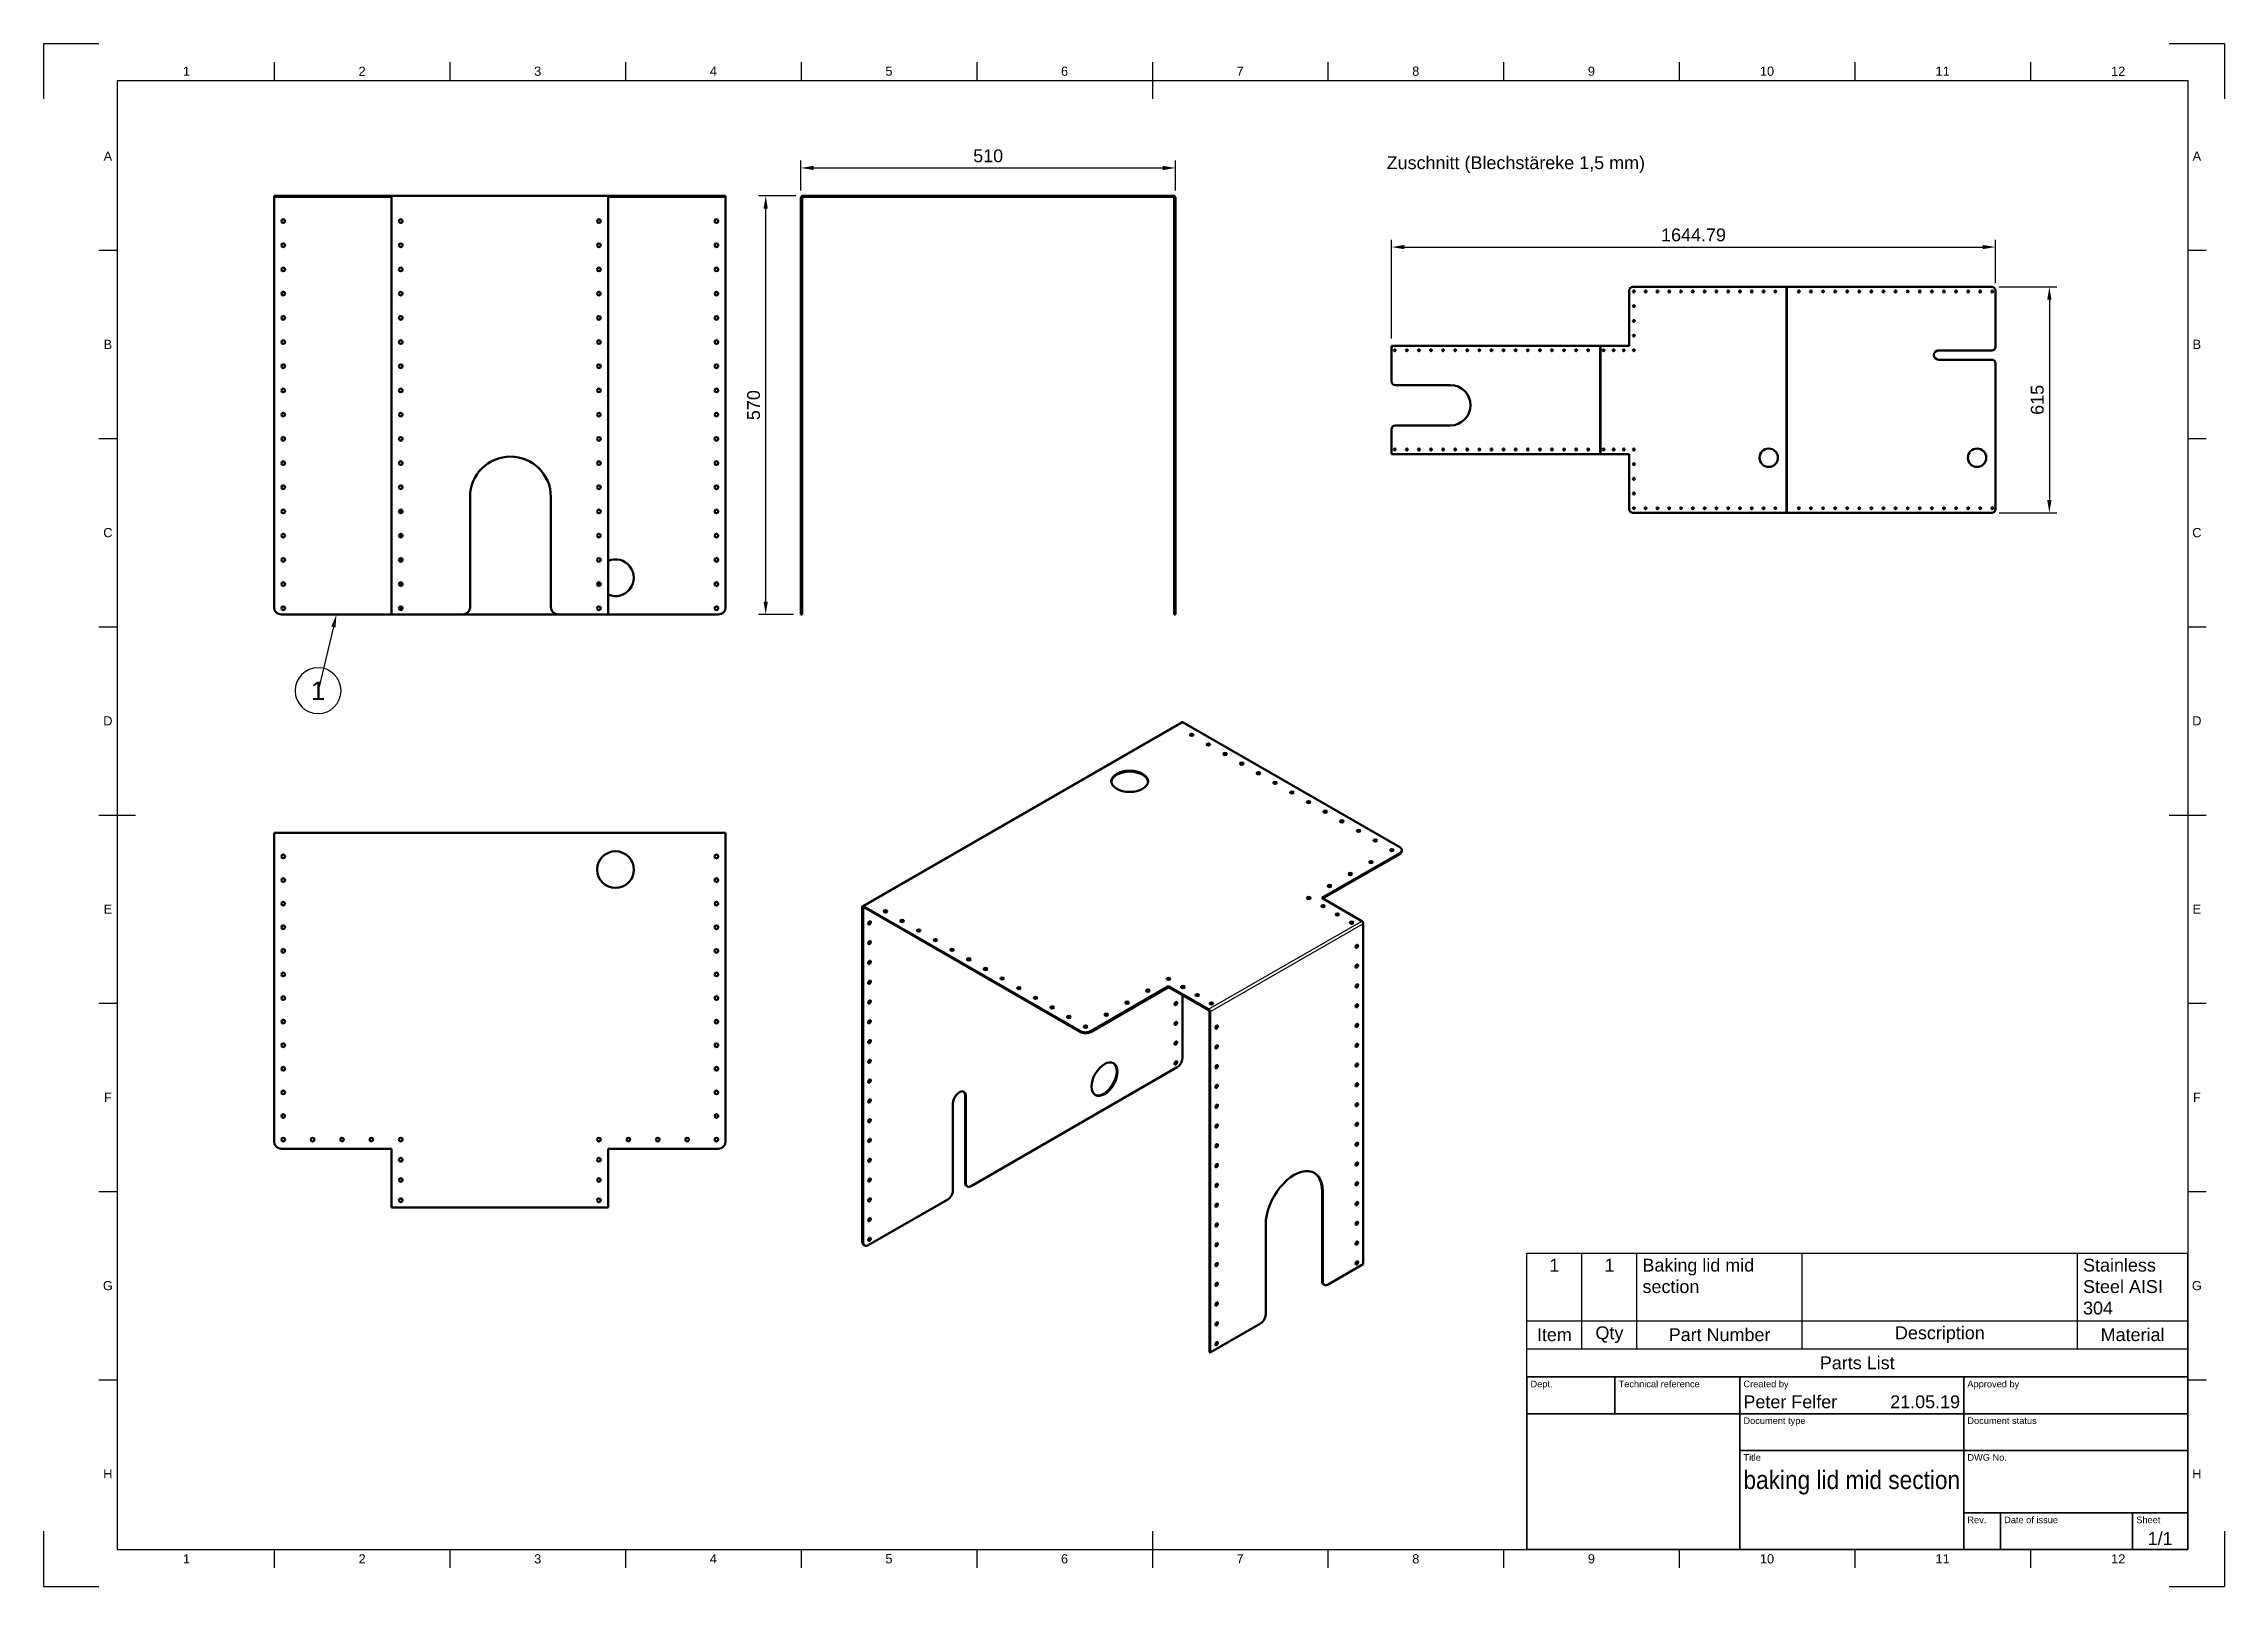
# Model space of a CAD drawing. Header units: millimetres. Extents: x 0 to 594, y 0 to 420.
import ezdxf
from ezdxf import colors
from ezdxf.entities.mleader import LeaderData, LeaderLine
from ezdxf.enums import TextEntityAlignment as Align
from ezdxf.math import Vec2, Vec3

# ---------------------------------------------------------------- set-up
doc = ezdxf.new("R2010")
doc.units = ezdxf.units.MM
doc.header["$LTSCALE"] = 0.75
doc.linetypes.add('CENTER2', pattern=[28.575, 19.05, -3.175, 3.175, -3.175])
for name, color, linetype, lineweight in [('Balloons', 7, 'Continuous', 25), ('Bend Center', 7, 'CENTER2', 25), ('Border', 7, 'Continuous', 25), ('FD_Dimensions', 7, 'Continuous', 25), ('Notes', 7, 'Continuous', 25), ('Parts Lists', 7, 'Continuous', 25), ('TitleBlock', 7, 'Continuous', 35), ('Visible', 7, 'Continuous', 50), ('Visible Narrow', 7, 'Continuous', 25)]:
    doc.layers.add(name, color=color, linetype=linetype, lineweight=lineweight)
doc.styles.add('FusionTitle', font='')
doc.styles.get("Standard").update_dxf_attribs({"font": 'arial.ttf'})
doc.styles.get('FusionTitle').set_extended_font_data('Arial Unicode MS')
doc.dimstyles.new('Dim-ISO-25', dxfattribs={"dimtxt": 3.5, "dimasz": 3.5, "dimexe": 2, "dimexo": 2, "dimgap": 1.5, "dimtad": 1, "dimzin": 12, "dimdsep": 46, "dimtxsty": 'Standard', "dimcen": 0, "dimazin": 3, "dimtp": 0.1, "dimtm": 0.1, "dimtfac": 0.714, "dimtmove": 0, "dimatfit": 3, "dimfxl": 1, "dimtzin": 12, "dimarcsym": 0})

msp = doc.modelspace()

# ---------------------------------------------------------------- texts
at = {"layer": 'Notes', "insert": (365.822956, 389.335985), "char_height": 3.5, "attachment_point": 1}
msp.add_mtext_dynamic_manual_height_columns('Zuschnitt (Blechstäreke 1,5 mm)', width=67.214187, gutter_width=17.5, heights=[0], dxfattribs=at)

# ---------------------------------------------------------------- blocks, each defined once
blk = doc.blocks.new('ISO_A2_SHEET')
at = {"layer": 'Border'}
for p, q in [((0, 420), (15, 420)), ((0, 420), (0, 405)), ((579, 420), (594, 420)), ((594, 420), (594, 405)), ((20, 410), (584, 410)), ((20, 410), (20, 10)), ((62.8335, 415), (62.8335, 410)), ((110.6668, 415), (110.6668, 410)), ((158.5001, 415), (158.5001, 410)), ((206.3334, 415), (206.3334, 410)), ((254.1667, 415), (254.1667, 410)), ((302, 415), (302, 405)), ((349.8333, 415), (349.8333, 410)), ((397.6666, 415), (397.6666, 410)), ((445.4999, 415), (445.4999, 410)), ((493.3332, 415), (493.3332, 410)), ((541.1665, 415), (541.1665, 410)), ((584, 410), (584, 10)), ((15, 363.75), (20, 363.75)), ((584, 363.75), (589, 363.75)), ((15, 312.5), (20, 312.5)), ((584, 312.5), (589, 312.5)), ((15, 261.25), (20, 261.25)), ((584, 261.25), (589, 261.25)), ((15, 210), (25, 210)), ((579, 210), (589, 210)), ((15, 158.75), (20, 158.75)), ((584, 158.75), (589, 158.75)), ((15, 107.5), (20, 107.5)), ((584, 107.5), (589, 107.5)), ((15, 56.25), (20, 56.25)), ((584, 56.25), (589, 56.25)), ((0, 15), (0, 0)), ((302, 15), (302, 5)), ((594, 15), (594, 0)), ((20, 10), (584, 10)), ((62.8335, 10), (62.8335, 5)), ((110.6668, 10), (110.6668, 5)), ((158.5001, 10), (158.5001, 5)), ((206.3334, 10), (206.3334, 5)), ((254.1667, 10), (254.1667, 5)), ((349.8333, 10), (349.8333, 5)), ((397.6666, 10), (397.6666, 5)), ((445.4999, 10), (445.4999, 5)), ((493.3332, 10), (493.3332, 5)), ((541.1665, 10), (541.1665, 5)), ((0, 0), (15, 0)), ((579, 0), (594, 0))]:
    blk.add_line(p, q, dxfattribs=at)
at = {"layer": 'Border', "style": 'FusionTitle'}
for s, p in [('1', (38.91685, 412.5)), ('2', (86.75015, 412.5)), ('3', (134.58345, 412.5)), ('4', (182.41675, 412.5)), ('5', (230.25005, 412.5)), ('6', (278.08335, 412.5)), ('7', (325.91665, 412.5)), ('8', (373.74995, 412.5)), ('9', (421.58325, 412.5)), ('10', (469.41655, 412.5)), ('11', (517.24985, 412.5)), ('12', (565.08315, 412.5)), ('A', (17.5, 389.375)), ('A', (586.5, 389.375)), ('B', (17.5, 338.125)), ('B', (586.5, 338.125)), ('C', (17.5, 286.875)), ('C', (586.5, 286.875)), ('D', (17.5, 235.625)), ('D', (586.5, 235.625)), ('E', (17.5, 184.375)), ('E', (586.5, 184.375)), ('F', (17.5, 133.125)), ('F', (586.5, 133.125)), ('G', (17.5, 81.875)), ('G', (586.5, 81.875)), ('H', (17.5, 30.625)), ('H', (586.5, 30.625)), ('1', (38.91685, 7.5)), ('2', (86.75015, 7.5)), ('3', (134.58345, 7.5)), ('4', (182.41675, 7.5)), ('5', (230.25005, 7.5)), ('6', (278.08335, 7.5)), ('7', (325.91665, 7.5)), ('8', (373.74995, 7.5)), ('9', (421.58325, 7.5)), ('10', (469.41655, 7.5)), ('11', (517.24985, 7.5)), ('12', (565.08315, 7.5))]:
    blk.add_text(s, height=2.5, dxfattribs=at).set_placement(p, align=Align.MIDDLE)
blk = doc.blocks.new('ISO_TITLEBLOCK')
at = {"layer": 'TitleBlock'}
for p, q in [((0, 47), (-180, 47)), ((-180, 47), (-180, 0)), ((-156, 37), (-156, 47)), ((-122, 0), (-122, 47)), ((-61, 0), (-61, 47)), ((0, 0), (0, 47)), ((-180, 37), (0, 37)), ((-122, 27), (0, 27)), ((-61, 10), (0, 10)), ((-51, 0), (-51, 10)), ((-15, 0), (-15, 10)), ((-180, 0), (0, 0))]:
    blk.add_line(p, q, dxfattribs=at)
at = {"layer": 'TitleBlock', "style": 'FusionTitle'}
for s, p in [('Dept.', (-179, 46)), ('Technical reference', (-155, 46)), ('Created by', (-121, 46)), ('Approved by', (-60, 46)), ('Document type', (-121, 36)), ('Document status', (-60, 36)), ('Title', (-121, 26)), ('DWG No.', (-60, 26)), ('Rev.', (-60, 9)), ('Date of issue', (-50, 9)), ('Sheet', (-14, 9))]:
    blk.add_text(s, height=1.8, dxfattribs=at).set_placement(p, align=Align.TOP_LEFT)
for tag, p, height in [('DEPT', (-179, 38.5), 3.5), ('TECHNICAL_REFERENCE', (-155, 38.5), 3.5), ('CREATED_BY', (-121, 38.5), 3.5), ('APPROVED_BY', (-60, 38.5), 3.5), ('DOCUMENT_TYPE', (-121, 28.5), 3.5), ('DOCUMENT_STATUS', (-60, 28.5), 3.5), ('TITLE_1', (-121, 16.5), 5), ('TITLE_2', (-121, 9), 5), ('TITLE_3', (-121, 1.5), 5), ('DATE_OF_ISSUE', (-50, 1.5), 3.5)]:
    blk.add_attdef(tag, p, '', height=height, dxfattribs=at)
for tag, p in [('CREATED_DATE', (-62, 38.5)), ('APPROVED_DATE', (-1, 38.5))]:
    blk.add_attdef(tag, text='', height=3.5, dxfattribs=at).set_placement(p, align=Align.RIGHT)
for tag, height, p in [('DRAWING_NUMBER', 5, (-30.5, 16.6)), ('REV', 3.5, (-56, 3.1)), ('SHEET', 3.5, (-7.5, 3.1))]:
    blk.add_attdef(tag, text='', height=height, dxfattribs=at).set_placement(p, align=Align.MIDDLE)
blk = doc.blocks.new('*D15')
at = {"layer": 'Defpoints', "color": 0, "transparency": 16777216}
for p in [(196.680847, 378.588091), (206.880342, 378.588091), (206.280342, 264.588091)]:
    blk.add_point(p, dxfattribs=at)
at = {"layer": 'FD_Dimensions', "lineweight": -2, "transparency": 16777216}
for p, q in [((204.880342, 378.588091), (194.680847, 378.588091)), ((196.680847, 268.088091), (196.680847, 375.088091)), ((204.280342, 264.588091), (194.680847, 264.588091))]:
    blk.add_line(p, q, dxfattribs=at)
at = {"layer": 'FD_Dimensions', "transparency": 16777216}
for points in [[(196.097514, 375.088091), (197.26418, 375.088091), (196.680847, 378.588091)], [(196.097514, 268.088091), (197.26418, 268.088091), (196.680847, 264.588091)]]:
    blk.add_solid(points, dxfattribs=at)
at = {"layer": 'FD_Dimensions', "color": 0, "transparency": 16777216, "insert": (193.393842, 321.588091), "char_height": 3.5, "attachment_point": 5, "rotation": 90}
blk.add_mtext('570', dxfattribs=at)
blk = doc.blocks.new('*D16')
at = {"layer": 'Defpoints', "color": 0, "transparency": 16777216}
for p in [(308.280342, 386.15373), (206.280342, 377.988091), (308.280342, 377.988091)]:
    blk.add_point(p, dxfattribs=at)
at = {"layer": 'FD_Dimensions', "lineweight": -2, "transparency": 16777216}
for p, q in [((206.280342, 379.988091), (206.280342, 388.15373)), ((209.780342, 386.15373), (304.780342, 386.15373)), ((308.280342, 379.988091), (308.280342, 388.15373))]:
    blk.add_line(p, q, dxfattribs=at)
at = {"layer": 'FD_Dimensions', "transparency": 16777216}
for points in [[(209.780342, 386.737063), (209.780342, 385.570397), (206.280342, 386.15373)], [(304.780342, 386.737063), (304.780342, 385.570397), (308.280342, 386.15373)]]:
    blk.add_solid(points, dxfattribs=at)
at = {"layer": 'FD_Dimensions', "color": 0, "transparency": 16777216, "insert": (257.280342, 389.440736), "char_height": 3.5, "attachment_point": 5}
blk.add_mtext('510', dxfattribs=at)
blk = doc.blocks.new('*T10')
at = {"layer": 'Parts Lists', "color": 0, "linetype": 'ByBlock', "lineweight": -2, "transparency": 16777216}
for p, q in [((0, 33.695771), (180, 33.695771)), ((0, 0), (0, 33.695771)), ((15, 7.666667), (15, 33.695771)), ((30, 7.666667), (30, 33.695771)), ((75, 7.666667), (75, 33.695771)), ((150, 7.666667), (150, 33.695771)), ((180, 0), (180, 33.695771)), ((0, 15.333333), (180, 15.333333)), ((0, 7.666667), (180, 7.666667)), ((0, 0), (180, 0))]:
    blk.add_line(p, q, dxfattribs=at)
at = {"layer": 'Parts Lists', "color": 0, "transparency": 16777216, "char_height": 3.5}
for s, insert, width, attachment_point in [('1', (7.5, 32.195771), 12, 2), ('1', (22.5, 32.195771), 12, 2), ('Baking lid mid section', (31.5, 32.195771), 42, 1), ('Stainless Steel AISI 304', (151.5, 32.195771), 27, 1), ('Item', (7.5, 11.5), 12, 5), ('Qty', (22.5, 11.5), 12, 5), ('Part Number', (52.5, 11.5), 42, 5), ('Description', (112.5, 11.5), 72, 5), ('Material', (165, 11.5), 27, 5), ('Parts List', (90, 3.833333), 177, 5)]:
    blk.add_mtext(s, dxfattribs=dict(at, insert=insert, width=width, attachment_point=attachment_point))
blk = doc.blocks.new('*D17')
at = {"layer": 'Defpoints', "color": 0, "transparency": 16777216}
for p in [(531.636466, 364.622853), (531.636466, 352.760114), (367.157882, 337.760114)]:
    blk.add_point(p, dxfattribs=at)
at = {"layer": 'FD_Dimensions', "lineweight": -2, "transparency": 16777216}
for p, q in [((367.157882, 339.760114), (367.157882, 366.622853)), ((370.657882, 364.622853), (528.136466, 364.622853)), ((531.636466, 354.760114), (531.636466, 366.622853))]:
    blk.add_line(p, q, dxfattribs=at)
at = {"layer": 'FD_Dimensions', "transparency": 16777216}
for points in [[(370.657882, 365.206186), (370.657882, 364.03952), (367.157882, 364.622853)], [(528.136466, 365.206186), (528.136466, 364.03952), (531.636466, 364.622853)]]:
    blk.add_solid(points, dxfattribs=at)
at = {"layer": 'FD_Dimensions', "color": 0, "transparency": 16777216, "insert": (449.397174, 367.909859), "char_height": 3.5, "attachment_point": 5}
blk.add_mtext('1644.79', dxfattribs=at)
blk = doc.blocks.new('*D18')
at = {"layer": 'Defpoints', "color": 0, "transparency": 16777216}
for p in [(530.636466, 353.760114), (530.636466, 292.260114), (546.32557, 292.260114)]:
    blk.add_point(p, dxfattribs=at)
at = {"layer": 'FD_Dimensions', "lineweight": -2, "transparency": 16777216}
for p, q in [((532.636466, 353.760114), (548.32557, 353.760114)), ((546.32557, 350.260114), (546.32557, 295.760114)), ((532.636466, 292.260114), (548.32557, 292.260114))]:
    blk.add_line(p, q, dxfattribs=at)
at = {"layer": 'FD_Dimensions', "transparency": 16777216}
for points in [[(545.742237, 350.260114), (546.908904, 350.260114), (546.32557, 353.760114)], [(545.742237, 295.760114), (546.908904, 295.760114), (546.32557, 292.260114)]]:
    blk.add_solid(points, dxfattribs=at)
at = {"layer": 'FD_Dimensions', "color": 0, "transparency": 16777216, "insert": (543.038565, 323.010114), "char_height": 3.5, "attachment_point": 5, "rotation": 90}
blk.add_mtext('615', dxfattribs=at)
blk = doc.blocks.new('*B14')
at = {"transparency": 16777216}
for start, end in [(90, 270), (270, 90)]:
    blk.add_arc((0, 0), 6.25, start, end, dxfattribs=at)
at = {"transparency": 16777216, "insert": (0, 0), "char_height": 5, "attachment_point": 5}
blk.add_mtext('1', dxfattribs=at)

# ---------------------------------------------------------------- dimensions: what is measured, and where the dimension line sits
at = {"layer": 'FD_Dimensions'}
for base, p1, p2, override, picture, middle in [((308.280342, 386.15373), (206.280342, 377.988091), (308.280342, 377.988091), {"dimlfac": 5, "dimclrd": 256, "dimclre": 256}, '*D16', (257.280342, 389.440736)), ((531.636466, 364.622853), (367.157882, 337.760114), (531.636466, 352.760114), {"dimlfac": 10, "dimclrd": 256, "dimclre": 256}, '*D17', (449.397174, 367.909859))]:
    dim = msp.add_linear_dim(base=base, p1=p1, p2=p2, dimstyle='Dim-ISO-25', override=override, dxfattribs=at)
    dim.commit()
    dim.dimension.update_dxf_attribs({"geometry": picture, "text_midpoint": middle})
for base, p1, p2, angle, override, picture, middle in [((196.680847, 378.588091), (206.280342, 264.588091), (206.880342, 378.588091), 90, {"dimlfac": 5, "dimclrd": 256, "dimclre": 256}, '*D15', (193.393842, 321.588091)), ((546.32557, 292.260114), (530.636466, 353.760114), (530.636466, 292.260114), 270, {"dimlfac": 10, "dimclrd": 256, "dimclre": 256}, '*D18', (543.038565, 323.010114))]:
    dim = msp.add_linear_dim(base=base, p1=p1, p2=p2, angle=angle, dimstyle='Dim-ISO-25', override=override, dxfattribs=at)
    dim.commit()
    dim.dimension.update_dxf_attribs({"geometry": picture, "text_midpoint": middle})

# ---------------------------------------------------------------- linework, layer by layer
at = {"layer": 'Bend Center'}
for p, q in [((474.76682, 292.260114), (474.76682, 353.760114)), ((424.027528, 337.760114), (424.027528, 308.260114))]:
    msp.add_line(p, q, dxfattribs=at)
at = {"layer": 'Visible'}
for p, q in [((62.765674, 378.588091), (64.765674, 378.588091)), ((62.765674, 378.588091), (62.765674, 378.288091)), ((64.765674, 378.288091), (62.765674, 378.288091)), ((62.765674, 378.288091), (62.765674, 377.988091)), ((62.765674, 377.988091), (62.765674, 266.588091)), ((64.765674, 378.588091), (94.765674, 378.588091)), ((94.765674, 378.288091), (64.765674, 378.288091)), ((94.765674, 377.988091), (94.765674, 378.588091)), ((94.765674, 378.588091), (153.765674, 378.588091)), ((94.765674, 377.988091), (94.765674, 264.588091)), ((153.765674, 377.988091), (153.765674, 378.588091)), ((153.765674, 378.588091), (183.765674, 378.588091)), ((153.765674, 378.288091), (183.765674, 378.288091)), ((153.765674, 377.988091), (153.765674, 264.588091)), ((183.765674, 378.588091), (185.765674, 378.588091)), ((185.765674, 378.288091), (183.765674, 378.288091)), ((185.765674, 378.288091), (185.765674, 378.588091)), ((185.765674, 377.988091), (185.765674, 378.288091)), ((185.765674, 266.588091), (185.765674, 377.988091)), ((431.897174, 352.760114), (431.897174, 337.760114)), ((530.636466, 353.760114), (432.897174, 353.760114)), ((531.636466, 337.460114), (531.636466, 352.760114)), ((367.157882, 337.760114), (367.157882, 328.060114)), ((431.897174, 337.760114), (367.157882, 337.760114)), ((516.136466, 336.460114), (530.636466, 336.460114)), ((530.636466, 333.960114), (516.136466, 333.960114)), ((531.636466, 293.260114), (531.636466, 332.960114)), ((368.157882, 327.060114), (383.157882, 327.060114)), ((367.157882, 315.060114), (367.157882, 308.260114)), ((383.157882, 316.060114), (368.157882, 316.060114)), ((431.897174, 308.260114), (367.157882, 308.260114)), ((431.897174, 308.260114), (431.897174, 293.260114)), ((97.365674, 292.151134), (97.365674, 293.13093)), ((116.165674, 266.588091), (116.165674, 296.588091)), ((138.165674, 296.588091), (138.165674, 266.588091)), ((432.897174, 292.260114), (530.636466, 292.260114)), ((97.365674, 285.562899), (97.365674, 286.542695)), ((97.365674, 278.974664), (97.365674, 279.95446)), ((97.365674, 272.386428), (97.365674, 273.366224)), ((64.765674, 264.588091), (94.765674, 264.588091)), ((94.765674, 264.588091), (114.165674, 264.588091)), ((97.365674, 266.588091), (97.365674, 266.777989)), ((114.165674, 264.588091), (140.165674, 264.588091)), ((140.165674, 264.588091), (153.765674, 264.588091)), ((153.765674, 264.588091), (183.765674, 264.588091))]:
    msp.add_line(p, q, dxfattribs=at)
at = {"layer": 'Visible', "extrusion": (1, -2e-16, 2.967e-13)}
for p, q in [((206.280342, 377.988091), (206.280342, 266.588091)), ((206.580342, 377.988091), (206.580342, 266.588091)), ((206.880342, 378.588091), (290.280342, 378.588091)), ((290.280342, 378.288091), (206.880342, 378.288091)), ((290.280342, 378.588091), (292.280342, 378.588091)), ((292.280342, 378.288091), (290.280342, 378.288091)), ((292.280342, 378.288091), (292.280342, 378.588091)), ((292.280342, 378.588091), (307.680342, 378.588091)), ((307.680342, 378.288091), (292.280342, 378.288091)), ((307.980342, 264.588091), (307.980342, 377.988091)), ((308.280342, 377.988091), (308.280342, 264.588091)), ((206.280342, 264.588091), (206.280342, 266.588091)), ((206.280342, 264.588091), (206.580342, 264.588091)), ((206.580342, 266.588091), (206.580342, 264.588091)), ((308.280342, 264.588091), (307.980342, 264.588091))]:
    msp.add_line(p, q, dxfattribs=at)
at = {"layer": 'Visible', "extrusion": (0.707107, -0.407196, 0.578093)}
for p, q in [((310.091742, 235.241952), (223.117608, 185.156879)), ((369.363867, 201.252408), (310.391162, 235.21253)), ((348.150664, 187.407754), (369.363867, 199.623625)), ((348.363618, 187.285122), (369.363867, 199.378361)), ((369.949654, 200.192752), (369.949654, 200.438017)), ((222.992764, 184.881247), (222.992764, 93.806497)), ((223.204896, 184.759088), (223.204896, 93.684338)), ((223.417028, 185.127458), (282.389733, 151.167335)), ((282.389733, 150.922071), (223.417028, 184.882194)), ((359.040108, 181.13694), (348.150664, 187.407754)), ((359.464372, 180.402094), (359.464372, 87.69225)), ((285.21816, 151.167335), (306.431364, 163.383207)), ((306.431364, 163.137942), (285.21816, 150.922071)), ((306.431364, 163.383207), (317.320808, 157.112393)), ((306.431364, 163.137942), (306.431364, 163.383207)), ((317.320808, 156.867128), (306.431364, 163.137942)), ((310.17903, 162.903435), (310.17903, 163.210518)), ((310.17903, 143.769411), (310.17903, 160.979805)), ((317.53294, 63.789862), (317.53294, 156.499706)), ((317.745072, 156.377547), (317.745072, 63.667703)), ((252.620538, 108.988586), (308.764816, 141.319926)), ((247.67079, 107.77331), (247.67079, 131.482177)), ((250.994192, 109.931447), (250.994192, 133.640314)), ((251.206324, 133.518155), (251.206324, 109.809289)), ((251.622473, 108.890513), (251.410341, 109.012672)), ((348.221375, 83.09725), (348.221375, 107.623664)), ((348.433507, 107.501505), (348.433507, 82.975091)), ((224.619109, 92.863636), (246.256577, 105.323824)), ((332.877157, 74.016785), (332.877157, 98.543199)), ((223.408913, 92.887722), (223.621045, 92.765563)), ((349.84772, 82.154388), (359.464372, 87.69225)), ((348.849656, 82.056316), (348.637524, 82.178474)), ((317.745072, 63.667703), (331.462944, 71.5673)), ((317.745072, 63.667703), (317.53294, 63.789862))]:
    msp.add_line(p, q, dxfattribs=at)
at = {"layer": 'Visible', "extrusion": (-1e-16, -1, 2.967e-13)}
for p, q in [((62.765674, 205.128997), (185.765674, 205.128997)), ((62.765674, 205.128997), (62.765674, 204.528997)), ((62.765674, 204.528997), (62.765674, 121.128997)), ((185.765674, 205.128997), (185.765674, 204.528997)), ((185.765674, 121.128997), (185.765674, 204.528997)), ((64.765674, 119.128997), (94.765674, 119.128997)), ((94.765674, 119.128997), (94.765674, 103.728997)), ((153.765674, 103.728997), (153.765674, 119.128997)), ((153.765674, 119.128997), (183.765674, 119.128997)), ((94.765674, 103.128997), (94.765674, 103.728997)), ((153.765674, 103.128997), (94.765674, 103.128997)), ((153.765674, 103.128997), (153.765674, 103.728997))]:
    msp.add_line(p, q, dxfattribs=at)
at = {"layer": 'Visible', "extrusion": (0, 0, -1)}
for centre, radius in [((-65.265674, 371.699856), 0.5), ((-97.265674, 371.699856), 0.5), ((-151.265674, 371.699856), 0.5), ((-183.265674, 371.699856), 0.5), ((-65.265674, 365.11162), 0.5), ((-97.265674, 365.11162), 0.5), ((-151.265674, 365.11162), 0.5), ((-183.265674, 365.11162), 0.5), ((-65.265674, 358.523385), 0.5), ((-97.265674, 358.523385), 0.5), ((-151.265674, 358.523385), 0.5), ((-183.265674, 358.523385), 0.5), ((-65.265674, 351.93515), 0.5), ((-97.265674, 351.93515), 0.5), ((-151.265674, 351.93515), 0.5), ((-183.265674, 351.93515), 0.5), ((-433.147174, 352.510114), 0.25), ((-436.358712, 352.510114), 0.25), ((-439.570251, 352.510114), 0.25), ((-442.781789, 352.510114), 0.25), ((-445.993328, 352.510114), 0.25), ((-449.204866, 352.510114), 0.25), ((-452.416405, 352.510114), 0.25), ((-455.627943, 352.510114), 0.25), ((-458.839482, 352.510114), 0.25), ((-462.05102, 352.510114), 0.25), ((-465.262558, 352.510114), 0.25), ((-468.474097, 352.510114), 0.25), ((-471.685635, 352.510114), 0.25), ((-478.080583, 352.510114), 0.25), ((-481.374701, 352.510114), 0.25), ((-484.668819, 352.510114), 0.25), ((-487.962936, 352.510114), 0.25), ((-491.257054, 352.510114), 0.25), ((-494.551172, 352.510114), 0.25), ((-497.845289, 352.510114), 0.25), ((-501.139407, 352.510114), 0.25), ((-504.433525, 352.510114), 0.25), ((-507.727642, 352.510114), 0.25), ((-511.02176, 352.510114), 0.25), ((-514.315878, 352.510114), 0.25), ((-517.609995, 352.510114), 0.25), ((-520.904113, 352.510114), 0.25), ((-524.198231, 352.510114), 0.25), ((-527.492348, 352.510114), 0.25), ((-530.786466, 352.510114), 0.25), ((-65.265674, 345.346915), 0.5), ((-97.265674, 345.346915), 0.5), ((-151.265674, 345.346915), 0.5), ((-183.265674, 345.346915), 0.5), ((-433.147174, 348.510114), 0.25), ((-433.147174, 344.510114), 0.25), ((-65.265674, 338.758679), 0.5), ((-97.265674, 338.758679), 0.5), ((-151.265674, 338.758679), 0.5), ((-183.265674, 338.758679), 0.5), ((-433.147174, 340.510114), 0.25), ((-65.265674, 332.170444), 0.5), ((-97.265674, 332.170444), 0.5), ((-151.265674, 332.170444), 0.5), ((-183.265674, 332.170444), 0.5), ((-368.007882, 336.510114), 0.25), ((-371.301999, 336.510114), 0.25), ((-374.596117, 336.510114), 0.25), ((-377.890235, 336.510114), 0.25), ((-381.184352, 336.510114), 0.25), ((-384.47847, 336.510114), 0.25), ((-387.772588, 336.510114), 0.25), ((-391.066705, 336.510114), 0.25), ((-394.360823, 336.510114), 0.25), ((-397.654941, 336.510114), 0.25), ((-400.949058, 336.510114), 0.25), ((-404.243176, 336.510114), 0.25), ((-407.537294, 336.510114), 0.25), ((-410.831411, 336.510114), 0.25), ((-414.125529, 336.510114), 0.25), ((-417.419647, 336.510114), 0.25), ((-420.713764, 336.510114), 0.25), ((-424.897174, 336.510114), 0.25), ((-427.647174, 336.510114), 0.25), ((-430.397174, 336.510114), 0.25), ((-433.147174, 336.510114), 0.25), ((-65.265674, 325.582209), 0.5), ((-97.265674, 325.582209), 0.5), ((-151.265674, 325.582209), 0.5), ((-183.265674, 325.582209), 0.5), ((-65.265674, 318.993973), 0.5), ((-97.265674, 318.993973), 0.5), ((-151.265674, 318.993973), 0.5), ((-183.265674, 318.993973), 0.5), ((-65.265674, 312.405738), 0.5), ((-97.265674, 312.405738), 0.5), ((-151.265674, 312.405738), 0.5), ((-183.265674, 312.405738), 0.5), ((-368.007882, 309.510114), 0.25), ((-371.301999, 309.510114), 0.25), ((-374.596117, 309.510114), 0.25), ((-377.890235, 309.510114), 0.25), ((-381.184352, 309.510114), 0.25), ((-384.47847, 309.510114), 0.25), ((-387.772588, 309.510114), 0.25), ((-391.066705, 309.510114), 0.25), ((-394.360823, 309.510114), 0.25), ((-397.654941, 309.510114), 0.25), ((-400.949058, 309.510114), 0.25), ((-404.243176, 309.510114), 0.25), ((-407.537294, 309.510114), 0.25), ((-410.831411, 309.510114), 0.25), ((-414.125529, 309.510114), 0.25), ((-417.419647, 309.510114), 0.25), ((-420.713764, 309.510114), 0.25), ((-424.897174, 309.510114), 0.25), ((-427.647174, 309.510114), 0.25), ((-430.397174, 309.510114), 0.25), ((-433.147174, 309.510114), 0.25), ((-469.897174, 307.260114), 2.5), ((-526.636466, 307.260114), 2.5), ((-65.265674, 305.817503), 0.5), ((-97.265674, 305.817503), 0.5), ((-151.265674, 305.817503), 0.5), ((-183.265674, 305.817503), 0.5), ((-433.147174, 305.510114), 0.25), ((-65.265674, 299.229267), 0.5), ((-97.265674, 299.229267), 0.5), ((-151.265674, 299.229267), 0.5), ((-183.265674, 299.229267), 0.5), ((-433.147174, 301.510114), 0.25), ((-433.147174, 297.510114), 0.25), ((-65.265674, 292.641032), 0.5), ((-97.265674, 292.641032), 0.5), ((-151.265674, 292.641032), 0.5), ((-183.265674, 292.641032), 0.5), ((-433.147174, 293.510114), 0.25), ((-436.358712, 293.510114), 0.25), ((-439.570251, 293.510114), 0.25), ((-442.781789, 293.510114), 0.25), ((-445.993328, 293.510114), 0.25), ((-449.204866, 293.510114), 0.25), ((-452.416405, 293.510114), 0.25), ((-455.627943, 293.510114), 0.25), ((-458.839482, 293.510114), 0.25), ((-462.05102, 293.510114), 0.25), ((-465.262558, 293.510114), 0.25), ((-468.474097, 293.510114), 0.25), ((-471.685635, 293.510114), 0.25), ((-478.080583, 293.510114), 0.25), ((-481.374701, 293.510114), 0.25), ((-484.668819, 293.510114), 0.25), ((-487.962936, 293.510114), 0.25), ((-491.257054, 293.510114), 0.25), ((-494.551172, 293.510114), 0.25), ((-497.845289, 293.510114), 0.25), ((-501.139407, 293.510114), 0.25), ((-504.433525, 293.510114), 0.25), ((-507.727642, 293.510114), 0.25), ((-511.02176, 293.510114), 0.25), ((-514.315878, 293.510114), 0.25), ((-517.609995, 293.510114), 0.25), ((-520.904113, 293.510114), 0.25), ((-524.198231, 293.510114), 0.25), ((-527.492348, 293.510114), 0.25), ((-530.786466, 293.510114), 0.25), ((-65.265674, 286.052797), 0.5), ((-97.265674, 286.052797), 0.5), ((-151.265674, 286.052797), 0.5), ((-183.265674, 286.052797), 0.5), ((-65.265674, 279.464562), 0.5), ((-97.265674, 279.464562), 0.5), ((-151.265674, 279.464562), 0.5), ((-183.265674, 279.464562), 0.5), ((-65.265674, 272.876326), 0.5), ((-97.265674, 272.876326), 0.5), ((-151.265674, 272.876326), 0.5), ((-183.265674, 272.876326), 0.5), ((-65.265674, 266.288091), 0.5), ((-97.265674, 266.288091), 0.5), ((-151.265674, 266.288091), 0.5), ((-183.265674, 266.288091), 0.5), ((-65.265674, 198.705921), 0.5), ((-155.765674, 195.128997), 5), ((-183.265674, 198.705921), 0.5), ((-65.265674, 192.282844), 0.5), ((-183.265674, 192.282844), 0.5), ((-65.265674, 185.859767), 0.5), ((-183.265674, 185.859767), 0.5), ((-65.265674, 179.43669), 0.5), ((-183.265674, 179.43669), 0.5), ((-65.265674, 173.013613), 0.5), ((-183.265674, 173.013613), 0.5), ((-65.265674, 166.590536), 0.5), ((-183.265674, 166.590536), 0.5), ((-65.265674, 160.167459), 0.5), ((-183.265674, 160.167459), 0.5), ((-65.265674, 153.744382), 0.5), ((-183.265674, 153.744382), 0.5), ((-65.265674, 147.321305), 0.5), ((-183.265674, 147.321305), 0.5), ((-65.265674, 140.898228), 0.5), ((-183.265674, 140.898228), 0.5), ((-65.265674, 134.475151), 0.5), ((-183.265674, 134.475151), 0.5), ((-65.265674, 128.052074), 0.5), ((-183.265674, 128.052074), 0.5), ((-65.265674, 121.628997), 0.5), ((-73.265674, 121.628997), 0.5), ((-81.265674, 121.628997), 0.5), ((-89.265674, 121.628997), 0.5), ((-97.265674, 121.628997), 0.5), ((-151.265674, 121.628997), 0.5), ((-159.265674, 121.628997), 0.5), ((-167.265674, 121.628997), 0.5), ((-175.265674, 121.628997), 0.5), ((-183.265674, 121.628997), 0.5), ((-97.265674, 116.128997), 0.5), ((-151.265674, 116.128997), 0.5), ((-97.265674, 110.628997), 0.5), ((-151.265674, 110.628997), 0.5), ((-97.265674, 105.128997), 0.5), ((-151.265674, 105.128997), 0.5)]:
    msp.add_circle(centre, radius, dxfattribs=at)
at = {"layer": 'Visible'}
for centre, radius, start, end in [((206.880342, 377.988091), 0.6, 90, 180), ((206.880342, 377.988091), 0.3, 90, 180), ((307.680342, 377.988091), 0.3, 0, 90)]:
    msp.add_arc(centre, radius, start, end, dxfattribs=at)
at = {"layer": 'Visible', "extrusion": (0, -2e-16, -1)}
msp.add_arc((-307.680342, 377.988091), 0.6, 90, 180, dxfattribs=at)
at = {"layer": 'Visible', "extrusion": (0, 0, -1)}
for centre, radius, start, end in [((-432.897174, 352.760114), 1, 0, 90), ((-530.636466, 352.760114), 1, 90, 180), ((-516.136466, 335.210114), 1.25, 270, 90), ((-530.636466, 337.460114), 1, 180, 270), ((-530.636466, 332.960114), 1, 90, 180), ((-368.157882, 328.060114), 1, 270, 0), ((-383.157882, 321.560114), 5.5, 90, 270), ((-368.157882, 315.060114), 1, 0, 90), ((-127.165674, 296.588091), 11, 0, 180), ((-432.897174, 293.260114), 1, 270, 0), ((-530.636466, 293.260114), 1, 180, 270), ((-155.765674, 274.588091), 5, 66.421822, 293.578178), ((-155.765674, 274.588091), 5, 333.749035, 344.598121), ((-64.765674, 266.588091), 2, 270, 0), ((-95.365674, 266.588091), 2, 180, 203.44514), ((-114.165674, 266.588091), 2, 180, 270), ((-140.165674, 266.588091), 2, 270, 0), ((-183.765674, 266.588091), 2, 180, 270), ((-64.765674, 121.128997), 2, 270, 0), ((-183.765674, 121.128997), 2, 180, 270)]:
    msp.add_arc(centre, radius, start, end, dxfattribs=at)
at = {"layer": 'Visible'}
for centre, major_axis, ratio, start_param, end_param in [((310.391162, 234.722002), (-0.299419, 0.51995), 0.5780931159, -0.783464455, 0), ((312.740932, 231.578145), (0.5, 0), 0.575861701, 0.4399652843, 2.7016273692), ((317.282733, 228.962696), (0.5, 0), 0.575861701, 0.4399652843, 2.7016273692), ((321.824535, 226.347246), (0.5, 0), 0.575861701, 0.4399652843, 2.7016273692), ((295.824762, 218.923755), (5, 0), 0.575861701, 0.0426036926, 3.098988961), ((326.366336, 223.731797), (0.5, 0), 0.575861701, 0.4399652843, 2.7016273692), ((330.908137, 221.116348), (-0.5, 0), 0.575861701, 3.5815579379, 5.8432200228), ((335.449938, 218.500898), (-0.5, 0), 0.575861701, 3.5815579379, 5.8432200228), ((339.99174, 215.885449), (0.5, 0), 0.575861701, 0.4399652843, 2.7016273692), ((344.533541, 213.269999), (-0.5, 0), 0.575861701, 3.5815579379, 5.8432200228), ((349.075342, 210.65455), (0.5, 0), 0.575861701, 0.4399652843, 2.7016273692), ((353.617143, 208.039101), (0.5, 0), 0.575861701, 0.4399652843, 2.7016273692), ((358.158945, 205.423651), (0.5, 0), 0.575861701, 0.4399652843, 2.7016273692), ((362.700746, 202.808202), (0.5, 0), 0.575861701, 0.4399652843, 2.7016273692), ((361.585693, 196.935187), (0.5, 0), 0.575861701, 0.4399652843, 2.7016273692), ((367.242547, 200.192752), (-0.5, 0), 0.575861701, 3.5815579379, 5.8432200228), ((367.949654, 200.192752), (-2, 0), 0.575861701, 2.3561944902, 3.1415926536), ((350.271984, 190.420055), (0.5, 0), 0.575861701, 0.4399652843, 2.7016273692), ((355.928839, 193.677621), (0.5, 0), 0.575861701, 0.4399652843, 2.7016273692), ((223.417028, 184.636929), (-0.299419, 0.51995), 0.5780931159, -0.783464455, 0.7873318718), ((223.417028, 184.636929), (-0.14971, 0.259975), 0.5780931159, -0.783464455, 0.7873318718), ((344.61513, 187.16249), (0.5, 0), 0.575861701, 0.4399652843, 2.7016273692), ((348.504217, 184.922913), (0.5, 0), 0.575861701, 0.4399652843, 2.7016273692), ((224.760531, 180.758307), (0.249516, 0.433292), 0.5780931159, 3.5788385133, 5.8459394475), ((229.302332, 183.529051), (0.5, 0), 0.575861701, 0.4399652843, 2.7016273692), ((233.844133, 180.913601), (0.5, 0), 0.575861701, 0.4399652843, 2.7016273692), ((238.385934, 178.298152), (0.5, 0), 0.575861701, 0.4399652843, 2.7016273692), ((352.393305, 182.683337), (-0.5, 0), 0.575861701, 3.5815579379, 5.8432200228), ((356.282392, 180.44376), (-0.5, 0), 0.575861701, 3.5815579379, 5.8432200228), ((224.760531, 175.372115), (0.249516, 0.433292), 0.5780931159, 3.5788385133, 5.8459394475), ((242.927736, 175.682703), (0.5, 0), 0.575861701, 0.4399652843, 2.7016273692), ((247.469537, 173.067253), (0.5, 0), 0.575861701, 0.4399652843, 2.7016273692), ((357.484473, 174.365335), (0.249516, 0.433292), 0.5780931159, 3.5788385133, 5.8459394475), ((224.760531, 169.985922), (0.249516, 0.433292), 0.5780931159, 3.5788385132, 5.8459394475), ((252.011338, 170.451804), (-0.5, 0), 0.575861701, 3.5815579379, 5.8432200228), ((256.553139, 167.836354), (0.5, 0), 0.575861701, 0.4399652843, 2.7016273692), ((357.484473, 168.979142), (0.249516, 0.433292), 0.5780931159, 3.5788385133, 5.8459394475), ((224.760531, 164.599729), (0.249516, 0.433292), 0.5780931159, 3.5788385133, 5.8459394475), ((261.094941, 165.220905), (0.5, 0), 0.575861701, 0.4399652843, 2.7016273692), ((265.636742, 162.605456), (0.5, 0), 0.575861701, 0.4399652843, 2.7016273692), ((300.77451, 161.916355), (-0.5, 0), 0.575861701, 3.5815579379, 5.8432200228), ((306.431364, 165.173921), (0.5, 0), 0.575861701, 0.4399652843, 2.7016273692), ((310.320451, 162.934345), (-0.5, 0), 0.575861701, 3.5815579379, 5.8432200228), ((314.209538, 160.694768), (0.5, 0), 0.575861701, 0.4399652843, 2.7016273692), ((357.484473, 163.592949), (0.249516, 0.433292), 0.5780931159, 3.5788385133, 5.8459394475), ((224.760531, 159.213536), (0.249516, 0.433292), 0.5780931159, 3.5788385133, 5.8459394475), ((270.178543, 159.990006), (0.5, 0), 0.575861701, 0.4399652843, 2.7016273692), ((274.720344, 157.374557), (0.5, 0), 0.575861701, 0.4399652843, 2.7016273692), ((279.262146, 154.759108), (0.5, 0), 0.575861701, 0.4399652843, 2.7016273692), ((289.460801, 155.401224), (0.5, 0), 0.575861701, 0.4399652843, 2.7016273692), ((295.117655, 158.65879), (0.5, 0), 0.575861701, 0.4399652843, 2.7016273692), ((308.199131, 158.786895), (0.249516, 0.433292), 0.5780931159, 3.5788385133, 5.8459394475), ((317.320808, 156.621864), (-0.14971, 0.259975), 0.5780931159, 3.9289245254, 5.4997208522), ((318.098626, 158.455192), (0.5, 0), 0.575861701, 0.4399652843, 2.7016273692), ((357.484473, 158.206756), (0.249516, 0.433292), 0.5780931159, 3.5788385133, 5.8459394475), ((224.760531, 153.827343), (0.249516, 0.433292), 0.5780931159, 3.5788385133, 5.8459394475), ((224.760531, 148.44115), (0.249516, 0.433292), 0.5780931159, 3.5788385133, 5.8459394475), ((283.803947, 151.736462), (-2, 0), 0.575861701, 0.7853981634, 2.3561944902), ((283.803947, 152.143658), (-0.5, 0), 0.575861701, 3.5815579379, 5.8432200228), ((308.199131, 153.400702), (0.249516, 0.433292), 0.5780931159, 3.5788385133, 5.8459394475), ((319.300707, 152.376766), (0.249516, 0.433292), 0.5780931159, 3.5788385133, 5.8459394475), ((357.484473, 152.820563), (0.249516, 0.433292), 0.5780931159, 3.5788385132, 5.8459394475), ((224.760531, 143.054958), (0.249516, 0.433292), 0.5780931159, 3.5788385133, 5.8459394475), ((308.199131, 148.014509), (0.249516, 0.433292), 0.5780931159, 3.5788385133, 5.8459394475), ((308.199131, 142.628316), (0.249516, 0.433292), 0.5780931159, 3.5788385133, 5.8459394475), ((319.300707, 146.990573), (0.249516, 0.433292), 0.5780931159, 3.5788385133, 5.8459394475), ((357.484473, 147.434371), (0.249516, 0.433292), 0.5780931159, 3.5788385133, 5.8459394475), ((224.760531, 137.668765), (0.249516, 0.433292), 0.5780931159, 3.5788385133, 5.8459394475), ((288.753694, 138.216075), (2.495161, 4.332917), 0.5780931159, 3.1839499222, 6.2408280385), ((319.300707, 141.604381), (0.249516, 0.433292), 0.5780931159, 3.5788385133, 5.8459394475), ((357.484473, 142.048178), (0.249516, 0.433292), 0.5780931159, 3.5788385133, 5.8459394475), ((357.484473, 136.661985), (0.249516, 0.433292), 0.5780931159, 3.5788385133, 5.8459394475), ((224.760531, 132.282572), (0.249516, 0.433292), 0.5780931159, 3.5788385133, 5.8459394475), ((249.226425, 132.622325), (1.247581, 2.166459), 0.5780931159, -0.7873318718, -0.0847907716), ((319.300707, 136.218188), (0.249516, 0.433292), 0.5780931159, 3.5788385133, 5.8459394475), ((319.300707, 130.831995), (0.249516, 0.433292), 0.5780931159, 3.5788385133, 5.8459394475), ((357.484473, 131.275792), (0.249516, 0.433292), 0.5780931159, 3.5788385133, 5.8459394475), ((224.760531, 126.896379), (0.249516, 0.433292), 0.5780931159, 3.5788385133, 5.8459394475), ((319.300707, 125.445802), (0.249516, 0.433292), 0.5780931159, 3.5788385133, 5.8459394475), ((357.484473, 125.889599), (0.249516, 0.433292), 0.5780931159, 3.5788385133, 5.8459394475), ((224.760531, 121.510186), (0.249516, 0.433292), 0.5780931159, 3.5788385133, 5.8459394475), ((319.300707, 120.059609), (0.249516, 0.433292), 0.5780931159, 3.5788385132, 5.8459394475), ((357.484473, 120.503406), (0.249516, 0.433292), 0.5780931159, 3.5788385132, 5.8459394475), ((224.760531, 116.123994), (0.249516, 0.433292), 0.5780931159, 3.5788385132, 5.8459394475), ((319.300707, 114.673416), (0.249516, 0.433292), 0.5780931159, 3.5788385133, 5.8459394475), ((357.484473, 115.117214), (0.249516, 0.433292), 0.5780931159, 3.5788385133, 5.8459394475), ((224.760531, 110.737801), (0.249516, 0.433292), 0.5780931159, 3.5788385133, 5.8459394475), ((252.408406, 110.745839), (0.998064, 1.733167), 0.5780931159, 2.3542607818, 3.1415926536), ((319.300707, 109.287224), (0.249516, 0.433292), 0.5780931159, 3.5788385132, 5.8459394475), ((340.4432, 103.144511), (5.489354, 9.532418), 0.5780931159, -0.7873318718, -0.0192487359), ((357.484473, 109.731021), (0.249516, 0.433292), 0.5780931159, 3.5788385133, 5.8459394475), ((224.760531, 105.351608), (0.249516, 0.433292), 0.5780931159, 3.5788385133, 5.8459394475), ((319.300707, 103.901031), (0.249516, 0.433292), 0.5780931159, 3.5788385133, 5.8459394475), ((357.484473, 104.344828), (0.249516, 0.433292), 0.5780931159, 3.5788385133, 5.8459394475), ((224.760531, 99.965415), (0.249516, 0.433292), 0.5780931159, 3.5788385133, 5.8459394475), ((319.300707, 98.514838), (0.249516, 0.433292), 0.5780931159, 3.5788385133, 5.8459394475), ((357.484473, 98.958635), (0.249516, 0.433292), 0.5780931159, 3.5788385133, 5.8459394475), ((224.406977, 94.620889), (0.998064, 1.733167), 0.5780931159, 2.3542607818, 3.1415926536), ((224.760531, 94.579222), (0.249516, 0.433292), 0.5780931159, 3.5788385133, 5.8459394475), ((319.300707, 93.128645), (0.249516, 0.433292), 0.5780931159, 3.5788385133, 5.8459394475), ((357.484473, 93.572442), (0.249516, 0.433292), 0.5780931159, 3.5788385133, 5.8459394475), ((319.300707, 87.742452), (0.249516, 0.433292), 0.5780931159, 3.5788385133, 5.8459394475), ((357.484473, 88.18625), (0.249516, 0.433292), 0.5780931159, 3.5788385133, 5.8459394475), ((319.300707, 82.356259), (0.249516, 0.433292), 0.5780931159, 3.5788385132, 5.8459394475), ((319.300707, 76.970067), (0.249516, 0.433292), 0.5780931159, 3.5788385133, 5.8459394475), ((349.635588, 83.911641), (0.998064, 1.733167), 0.5780931159, 2.3542607818, 3.1415926536), ((319.300707, 71.583874), (0.249516, 0.433292), 0.5780931159, 3.5788385132, 5.8459394475), ((319.300707, 66.197681), (0.249516, 0.433292), 0.5780931159, 3.5788385132, 5.8459394475)]:
    msp.add_ellipse(centre, major_axis=major_axis, ratio=ratio, start_param=start_param, end_param=end_param, dxfattribs=at)
at = {"layer": 'Visible', "extrusion": (-2e-16, -2e-16, -1)}
for centre, major_axis, start_param, end_param in [((312.740932, 231.823409), (-0.5, 0), 3.1415926536, 9.4247779608), ((317.282733, 229.20796), (-0.5, 0), 3.1415926536, 9.4247779608), ((321.824535, 226.59251), (-0.5, 0), 3.1415926536, 9.4247779608), ((326.366336, 223.977061), (-0.5, 0), 3.1415926536, 9.4247779608), ((330.908137, 221.361612), (-0.5, 0), 3.1415926536, 9.4247779608), ((335.449938, 218.746162), (-0.5, 0), 3.1415926536, 9.4247779608), ((339.99174, 216.130713), (-0.5, 0), 3.1415926536, 9.4247779608), ((349.075342, 210.899814), (-0.5, 0), 3.1415926536, 9.4247779608), ((353.617143, 208.284365), (-0.5, 0), 3.1415926536, 9.4247779608), ((358.158945, 205.668915), (-0.5, 0), 3.1415926536, 9.4247779608), ((362.700746, 203.053466), (-0.5, 0), 3.1415926536, 9.4247779608), ((361.585693, 197.180451), (-0.5, 0), 3.1415926536, 9.4247779608), ((367.949654, 200.438017), (2, 0), -0.7853981634, 0.7853981634), ((344.61513, 187.407754), (-0.5, 0), 3.1415926536, 9.4247779608), ((348.504217, 185.168177), (-0.5, 0), 3.1415926536, 9.4247779608), ((229.302332, 183.774315), (-0.5, 0), 3.1415926536, 9.4247779608), ((233.844133, 181.158866), (-0.5, 0), 3.1415926536, 9.4247779608), ((356.282392, 180.689024), (-0.5, 0), 3.1415926536, 9.4247779608), ((242.927736, 175.927967), (-0.5, 0), 3.1415926536, 9.4247779608), ((247.469537, 173.312517), (-0.5, 0), 3.1415926536, 9.4247779608), ((256.553139, 168.081619), (-0.5, 0), 3.1415926536, 9.4247779608), ((261.094941, 165.466169), (-0.5, 0), 3.1415926536, 9.4247779608), ((265.636742, 162.85072), (-0.5, 0), 3.1415926536, 9.4247779608), ((270.178543, 160.23527), (-0.5, 0), 3.1415926536, 9.4247779608), ((306.431364, 165.419185), (-0.5, 0), 3.1415926536, 9.4247779608), ((310.320451, 163.179609), (-0.5, 0), 3.1415926536, 9.4247779608), ((314.209538, 160.940032), (-0.5, 0), 3.1415926536, 9.4247779608), ((289.460801, 155.646488), (-0.5, 0), 3.1415926536, 9.4247779608), ((295.117655, 158.904054), (-0.5, 0), 3.1415926536, 9.4247779608), ((283.803947, 151.981727), (-2, 0), 3.926990817, 5.4977871438)]:
    msp.add_ellipse(centre, major_axis=major_axis, ratio=0.575861701, start_param=start_param, end_param=end_param, dxfattribs=at)
at = {"layer": 'Visible', "extrusion": (-2e-16, -4e-16, -1)}
msp.add_ellipse((295.824762, 219.169019), major_axis=(5, 0), ratio=0.575861701, dxfattribs=at)
at = {"layer": 'Visible', "extrusion": (-2e-16, -2e-16, -1)}
for centre in [(344.533541, 213.515263), (367.242547, 200.438017), (350.271984, 190.665319), (355.928839, 193.922885), (238.385934, 178.543416), (352.393305, 182.928601), (252.011338, 170.697068), (300.77451, 162.161619), (274.720344, 157.619821), (279.262146, 155.004372), (318.098626, 158.700456), (283.803947, 152.388922)]:
    msp.add_ellipse(centre, major_axis=(0.5, 0), ratio=0.575861701, dxfattribs=at)
at = {"layer": 'Visible', "extrusion": (0, -2e-16, -1)}
for centre in [(224.972663, 180.636149), (224.972663, 175.249956), (224.972663, 169.863763), (224.972663, 164.47757), (224.972663, 159.091377), (308.411263, 158.664736), (224.972663, 153.705185), (224.972663, 148.318992), (308.411263, 153.278543), (224.972663, 142.932799), (308.411263, 147.892351), (308.411263, 142.506158), (224.972663, 137.546606), (224.972663, 132.160413), (224.972663, 126.77422), (224.972663, 121.388028), (224.972663, 116.001835), (224.972663, 110.615642), (224.972663, 105.229449), (224.972663, 99.843256), (224.972663, 94.457064)]:
    msp.add_ellipse(centre, major_axis=(0.249516, 0.433292), ratio=0.5780931159, start_param=1.5707963268, end_param=7.853981634, dxfattribs=at)
at = {"layer": 'Visible', "extrusion": (-3e-16, -2e-16, -1)}
for centre in [(359.040108, 180.646411), (317.320808, 156.621864)]:
    msp.add_ellipse(centre, major_axis=(-0.299419, 0.51995), ratio=0.5780931159, start_param=0.783464455, end_param=2.3542607818, dxfattribs=at)
at = {"layer": 'Visible', "extrusion": (-3e-16, -1e-16, -1)}
for centre in [(357.696605, 174.243176), (357.696605, 168.856983), (357.696605, 163.47079), (357.696605, 158.084598), (319.512839, 152.254607), (357.696605, 152.698405), (319.512839, 146.868415), (357.696605, 147.312212), (319.512839, 141.482222), (357.696605, 141.926019), (357.696605, 136.539826), (319.512839, 136.096029), (319.512839, 130.709836), (357.696605, 131.153633), (319.512839, 125.323643), (357.696605, 125.767441), (319.512839, 119.937451), (357.696605, 120.381248), (319.512839, 114.551258), (357.696605, 114.995055), (319.512839, 109.165065), (357.696605, 109.608862), (319.512839, 103.778872), (357.696605, 104.222669), (319.512839, 98.392679), (357.696605, 98.836476), (319.512839, 93.006486), (357.696605, 93.450284), (319.512839, 87.620294), (357.696605, 88.064091), (319.512839, 82.234101), (319.512839, 76.847908), (319.512839, 71.461715), (319.512839, 66.075522)]:
    msp.add_ellipse(centre, major_axis=(0.249516, 0.433292), ratio=0.5780931159, start_param=1.5707963268, end_param=7.853981634, dxfattribs=at)
at = {"layer": 'Visible', "extrusion": (4e-16, -4e-16, -1)}
msp.add_ellipse((288.965826, 138.093917), major_axis=(2.495161, 4.332917), ratio=0.5780931159, start_param=1.5707963268, end_param=7.853981634, dxfattribs=at)
at = {"layer": 'Visible', "extrusion": (-2e-16, -1e-16, -1)}
for centre, start_param, end_param in [((308.764816, 142.95502), 0.7873318718, 2.3581281986), ((252.620538, 110.62368), 2.3581281986, 3.9289245254), ((331.462944, 73.202394), 0.7873318718, 2.3581281986)]:
    msp.add_ellipse(centre, major_axis=(0.998064, 1.733167), ratio=0.5780931159, start_param=start_param, end_param=end_param, dxfattribs=at)
at = {"layer": 'Visible', "extrusion": (3e-16, -4e-16, -1)}
msp.add_ellipse((249.438557, 132.500166), major_axis=(1.247581, 2.166459), ratio=0.5780931159, start_param=3.9289245254, end_param=7.070517179, dxfattribs=at)
at = {"layer": 'Visible', "extrusion": (-3e-16, -3e-16, -1)}
msp.add_ellipse((340.655332, 103.022352), major_axis=(5.489354, 9.532418), ratio=0.5780931159, start_param=3.9289245254, end_param=7.070517179, dxfattribs=at)
at = {"layer": 'Visible', "extrusion": (2e-16, -3e-16, -1)}
msp.add_ellipse((246.256577, 106.958919), major_axis=(0.998064, 1.733167), ratio=0.5780931159, start_param=0.7873318718, end_param=2.3581281986, dxfattribs=at)
at = {"layer": 'Visible', "extrusion": (1e-16, -3e-16, -1)}
msp.add_ellipse((224.619109, 94.49873), major_axis=(0.998064, 1.733167), ratio=0.5780931159, start_param=2.3581281986, end_param=3.9289245254, dxfattribs=at)
at = {"layer": 'Visible', "extrusion": (-2e-16, -3e-16, -1)}
msp.add_ellipse((349.84772, 83.789483), major_axis=(0.998064, 1.733167), ratio=0.5780931159, start_param=2.3581281986, end_param=3.9289245254, dxfattribs=at)
at = {"layer": 'Visible Narrow'}
for p, q in [((474.597174, 292.260114), (474.597174, 353.760114)), ((474.936466, 353.760114), (474.936466, 292.260114)), ((423.857882, 308.260114), (423.857882, 337.760114)), ((424.197174, 337.760114), (424.197174, 308.260114))]:
    msp.add_line(p, q, dxfattribs=at)
at = {"layer": 'Visible Narrow', "extrusion": (0.707107, -0.407196, 0.578093)}
for p, q in [((310.391162, 235.21253), (223.417028, 185.127458)), ((369.363867, 199.623625), (369.363867, 199.378361)), ((223.204896, 184.759088), (222.992764, 184.881247)), ((223.41785, 184.88172), (223.204896, 184.759088)), ((223.417028, 185.127458), (223.417028, 184.882194)), ((317.320808, 157.112393), (359.040108, 181.13694)), ((359.464372, 180.402094), (317.745072, 156.377547)), ((317.320808, 156.867128), (317.320808, 157.112393)), ((317.745072, 156.377547), (317.53294, 156.499706)), ((282.389733, 151.167335), (282.389733, 150.922071)), ((285.21816, 150.922071), (285.21816, 151.167335)), ((250.994192, 133.640314), (251.206324, 133.518155)), ((251.206324, 109.809289), (250.994192, 109.931447)), ((348.433507, 107.501505), (348.221375, 107.623664)), ((223.204896, 93.684338), (222.992764, 93.806497)), ((348.433507, 82.975091), (348.221375, 83.09725))]:
    msp.add_line(p, q, dxfattribs=at)

# ---------------------------------------------------------------- block references
msp.add_blockref('*T10', (404, 57))
at = {"layer": 'Border'}
msp.add_blockref('ISO_A2_SHEET', (0, 0), dxfattribs=at)
at = {"layer": 'TitleBlock'}
ref = msp.add_blockref('ISO_TITLEBLOCK', (584, 10), dxfattribs=at)
ref.add_attrib('CREATED_DATE', '21.05.19', dxfattribs={"height": 3.5, "style": 'FusionTitle'}).set_placement((522, 48.5), align=Align.RIGHT)
ref.add_attrib('SHEET', '1/1', dxfattribs={"height": 3.5, "style": 'FusionTitle'}).set_placement((576.5, 13.1), align=Align.MIDDLE)
ref.add_attrib('TITLE_1', 'baking lid mid section', (463, 26.5), dxfattribs={"height": 5, "style": 'FusionTitle', "width": 0.883876})
ref.add_attrib('CREATED_BY', 'Peter Felfer', (463, 48.5), dxfattribs={"height": 3.5, "style": 'FusionTitle'})

msp.set_redraw_order([(e.dxf.handle, doc.entitydb.next_handle()) for e in msp.query("TEXT MTEXT ATTDEF DIMENSION ARC_DIMENSION")])  # texts and dimensions are drawn at this point

# ---------------------------------------------------------------- leaders
at = {"layer": 'Balloons'}
ml = msp.add_multileader_block('Standard', dxfattribs=at)
ml.set_content('*B14', color=256)
ml.set_leader_properties()
ml.build(insert=Vec2(0, 0))
ml.multileader.update_dxf_attribs({"has_dogleg": 0, "arrow_head_size": 3.5, "block_connection_type": 1})
ctx = ml.context
ctx.base_point, ctx.char_height, ctx.arrow_head_size = Vec3(74.765674, 243.838091), 3.5, 3.5
ctx.attachment_type = 1
notes = []
notes.append((ctx, [(0, (1, 1, 0), (66.765674, 243.838091), (1, 0), 8, [(0, [(79.765674, 264.588091)], 0, [])])]))
ctx.block.insert = Vec3(74.765674, 243.838091)
for ctx, leaders in notes:
    for number, flags, end, landing, length, lines in leaders:
        leader = LeaderData()
        leader.index, (leader.has_last_leader_line, leader.has_dogleg_vector, leader.attachment_direction) = number, flags
        leader.last_leader_point, leader.dogleg_vector, leader.dogleg_length = Vec3(end), Vec3(landing), length
        for number, points, colour, breaks in lines:
            line = LeaderLine()
            line.index, line.vertices, line.color, line.breaks = number, Vec3.list(points), colors.encode_raw_color(colour), breaks
            leader.lines.append(line)
        ctx.leaders.append(leader)

doc.saveas('drawing.dxf')
